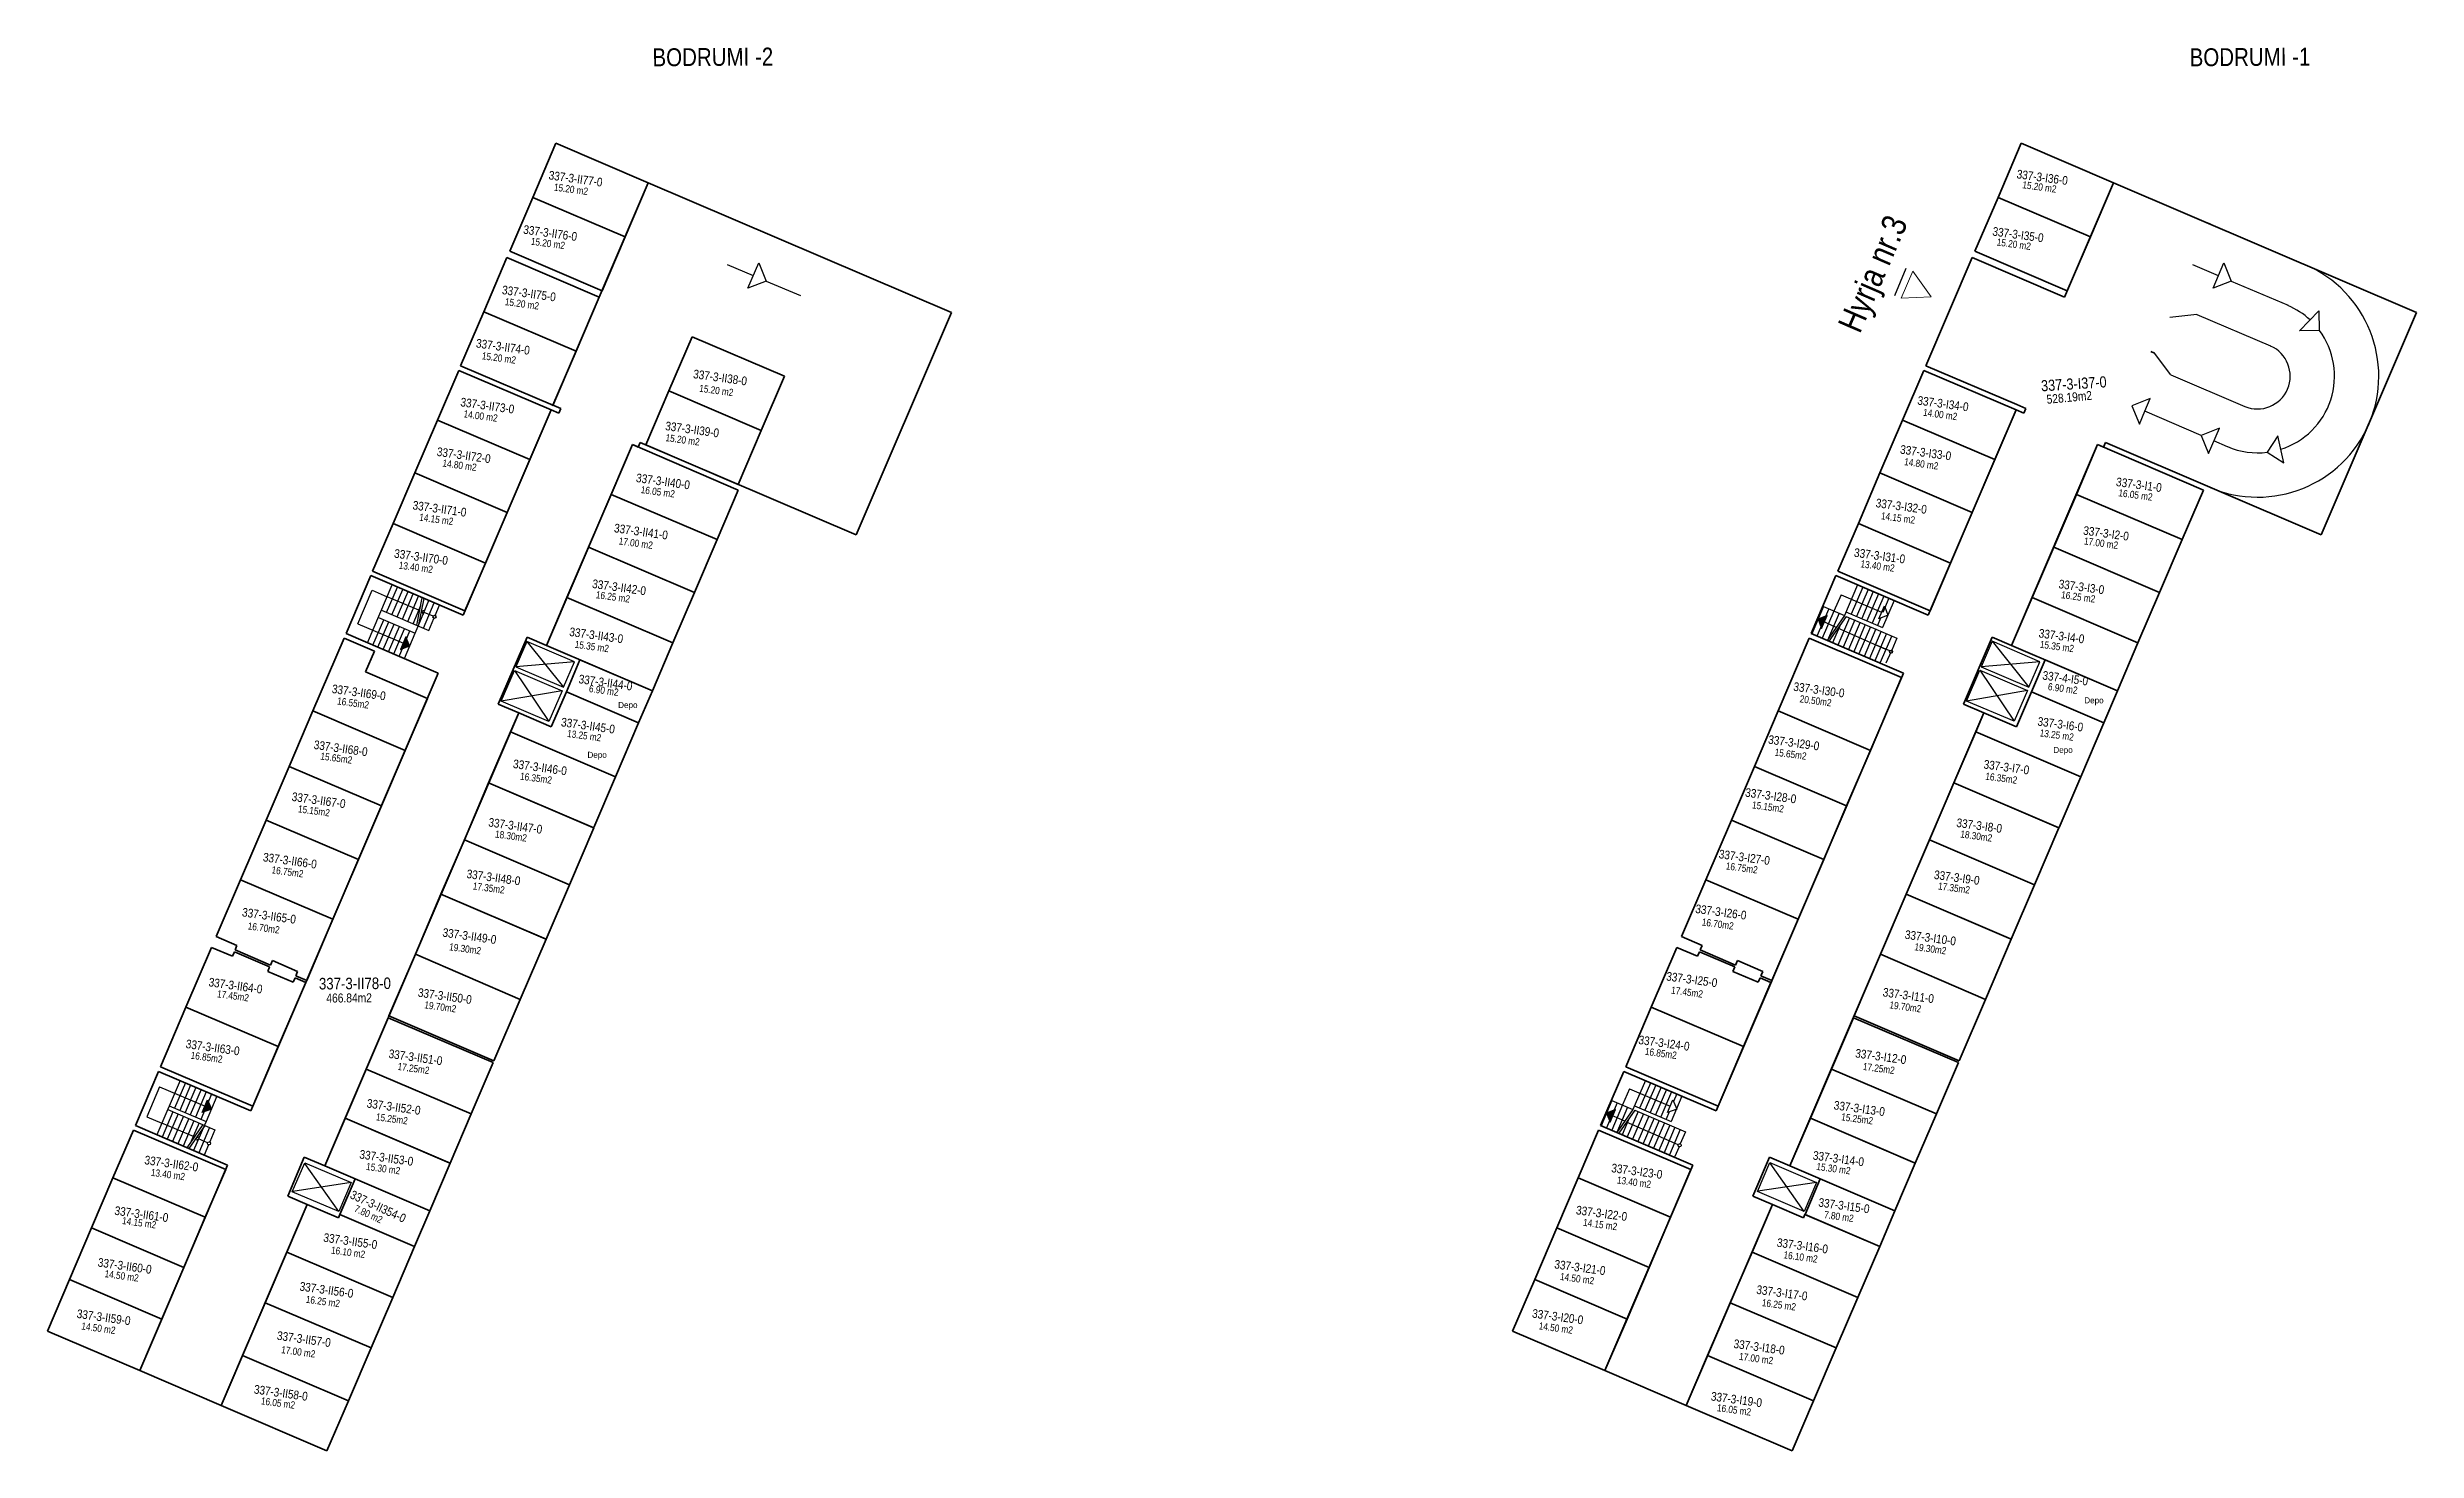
# Model space of a CAD drawing. Header units: feet. Extents: x 7511556 to 15025454, y 4692891 to 9386290.
# Drawn here: x 7512055.5 to 7512175.8, y 4692932.8 to 4693004.1 of the extents above; entities that cross this region are included whole.
import ezdxf
from ezdxf.enums import TextEntityAlignment as Align

# ---------------------------------------------------------------- set-up
doc = ezdxf.new("R2010")
doc.units = ezdxf.units.FT
doc.header["$MEASUREMENT"] = 0
doc.linetypes.add('DASHDOT2', pattern=[0.5, 0.25, -0.125, 0, -0.125])
for name, color, linetype, lineweight in [('07 Kati 5', 7, 'Continuous', 50), ('Dimensionimi i jashtem', 7, 'Continuous', 5), ('Dyert', 133, 'Continuous', 5), ('Muret Panel BA', 251, 'Continuous', 35)]:
    doc.layers.add(name, color=color, linetype=linetype, lineweight=lineweight)
doc.styles.add('Dimensionet CM', font='swissc.ttf', dxfattribs={"height": 15})

msp = doc.modelspace()

# ---------------------------------------------------------------- texts
at = {"color": 1, "char_height": 0.308, "width": 2.716, "attachment_point": 1}
for insert in [(7512084.46, 4692970.83), (7512158.92, 4692971.07), (7512082.9, 4692968.3), (7512157.35, 4692968.55)]:
    msp.add_mtext('Depo', dxfattribs=dict(at, insert=insert))
at = {"layer": 'Dimensionimi i jashtem', "style": 'Dimensionet CM'}
for s, height, rotation, p in [('337-3-II77-0', 0.44, 352.0353, (7512082.3, 4692997.42)), ('337-3-I36-0', 0.44, 352.2857, (7512156.79, 4692997.49)), ('337-3-II76-0', 0.44, 352.0353, (7512081.01, 4692994.66)), ('337-3-I35-0', 0.44, 352.2857, (7512155.56, 4692994.58)), ('337-3-II75-0', 0.44, 352.0353, (7512079.93, 4692991.59)), ('337-3-II74-0', 0.44, 352.0353, (7512078.61, 4692988.88)), ('337-3-II38-0', 0.44, 352.0353, (7512089.64, 4692987.32)), ('337-3-I37-0', 0.5629, 3.6444, (7512158.39, 4692987)), ('337-3-II73-0', 0.44, 352.0353, (7512077.82, 4692985.89)), ('337-3-I34-0', 0.44, 352.2857, (7512151.75, 4692985.99)), ('337-3-II39-0', 0.44, 352.0353, (7512088.22, 4692984.68)), ('337-3-II72-0', 0.44, 352.0353, (7512076.62, 4692983.37)), ('337-3-I33-0', 0.44, 352.2857, (7512150.87, 4692983.5)), ('337-3-II40-0', 0.44, 352.0353, (7512086.74, 4692982.04)), ('337-3-I1-0', 0.44, 352.2857, (7512161.7, 4692981.87)), ('337-3-II71-0', 0.44, 352.0353, (7512075.39, 4692980.65)), ('337-3-I32-0', 0.44, 352.2857, (7512149.63, 4692980.78)), ('337-3-II41-0', 0.44, 352.0353, (7512085.62, 4692979.49)), ('337-3-I2-0', 0.44, 352.2857, (7512160.03, 4692979.4)), ('337-3-II70-0', 0.44, 352.0353, (7512074.45, 4692978.2)), ('337-3-I31-0', 0.44, 352.2857, (7512148.53, 4692978.26)), ('337-3-II42-0', 0.44, 352.0353, (7512084.51, 4692976.66)), ('337-3-I3-0', 0.44, 352.2857, (7512158.78, 4692976.68)), ('337-3-II43-0', 0.44, 352.0353, (7512083.35, 4692974.22)), ('337-3-I4-0', 0.44, 352.2857, (7512157.77, 4692974.18)), ('337-3-II69-0', 0.44, 352.0353, (7512071.29, 4692971.32)), ('337-3-II44-0', 0.44, 352.0353, (7512083.82, 4692971.82)), ('337-3-I30-0', 0.44, 352.2857, (7512145.45, 4692971.45)), ('337-4-I5-0', 0.44, 352.2857, (7512157.96, 4692972.04)), ('337-3-II45-0', 0.44, 352.0353, (7512082.93, 4692969.63)), ('337-3-I6-0', 0.44, 352.2857, (7512157.71, 4692969.7)), ('337-3-II68-0', 0.44, 352.0353, (7512070.37, 4692968.48)), ('337-3-I29-0', 0.44, 352.2857, (7512144.17, 4692968.76)), ('337-3-II46-0', 0.44, 352.0353, (7512080.49, 4692967.51)), ('337-3-I7-0', 0.44, 352.2857, (7512154.97, 4692967.52)), ('337-3-II67-0', 0.44, 352.0353, (7512069.25, 4692965.84)), ('337-3-I28-0', 0.44, 352.2857, (7512143, 4692966.07)), ('337-3-II47-0', 0.44, 352.0353, (7512079.24, 4692964.54)), ('337-3-I8-0', 0.44, 352.2857, (7512153.59, 4692964.55)), ('337-3-II66-0', 0.44, 352.0353, (7512067.79, 4692962.77)), ('337-3-I27-0', 0.44, 352.2857, (7512141.66, 4692962.94)), ('337-3-II48-0', 0.44, 352.0353, (7512078.13, 4692961.92)), ('337-3-I9-0', 0.44, 352.2857, (7512152.45, 4692961.91)), ('337-3-II65-0', 0.44, 352.0353, (7512066.73, 4692959.97)), ('337-3-I26-0', 0.44, 352.2857, (7512140.47, 4692960.16)), ('337-3-II49-0', 0.44, 352.0353, (7512076.91, 4692958.94)), ('337-3-I10-0', 0.44, 352.2857, (7512151.11, 4692958.85)), ('337-3-II64-0', 0.44, 352.0353, (7512065.03, 4692956.42)), ('337-3-II50-0', 0.44, 352.0353, (7512075.66, 4692955.89)), ('337-3-I25-0', 0.44, 352.2857, (7512138.99, 4692956.73)), ('337-3-I11-0', 0.44, 352.2857, (7512149.99, 4692955.92)), ('337-3-II63-0', 0.44, 352.0353, (7512063.87, 4692953.28)), ('337-3-I24-0', 0.44, 352.2857, (7512137.58, 4692953.5)), ('337-3-II51-0', 0.44, 352.0353, (7512074.17, 4692952.78)), ('337-3-I12-0', 0.44, 352.2857, (7512148.59, 4692952.82)), ('337-3-II52-0', 0.44, 352.0353, (7512073.06, 4692950.26)), ('337-3-I13-0', 0.44, 352.2857, (7512147.5, 4692950.18)), ('337-3-II62-0', 0.44, 352.0353, (7512061.77, 4692947.38)), ('337-3-II53-0', 0.44, 352.0353, (7512072.69, 4692947.67)), ('337-3-I14-0', 0.44, 352.2857, (7512146.44, 4692947.63)), ('337-3-I23-0', 0.44, 352.2857, (7512136.2, 4692946.99)), ('337-3-II61-0', 0.44, 352.0353, (7512060.25, 4692944.81)), ('337-3-II354-0', 0.44, 335.0164, (7512072.27, 4692945.2)), ('337-3-I22-0', 0.44, 352.2857, (7512134.41, 4692944.85)), ('337-3-I15-0', 0.44, 352.2857, (7512146.72, 4692945.24)), ('337-3-II55-0', 0.44, 352.0353, (7512070.86, 4692943.44)), ('337-3-I16-0', 0.44, 352.2857, (7512144.61, 4692943.2)), ('337-3-II60-0', 0.44, 352.0353, (7512059.4, 4692942.18)), ('337-3-I21-0', 0.44, 352.2857, (7512133.31, 4692942.1)), ('337-3-II56-0', 0.44, 352.0353, (7512069.65, 4692940.96)), ('337-3-I17-0', 0.44, 352.2857, (7512143.57, 4692940.81)), ('337-3-II59-0', 0.44, 352.0353, (7512058.33, 4692939.57)), ('337-3-I20-0', 0.44, 352.2857, (7512132.18, 4692939.6)), ('337-3-II57-0', 0.44, 352.0353, (7512068.5, 4692938.46)), ('337-3-I18-0', 0.44, 352.2857, (7512142.41, 4692938.06)), ('337-3-II58-0', 0.44, 352.0353, (7512067.33, 4692935.73)), ('337-3-I19-0', 0.44, 352.2857, (7512141.26, 4692935.39))]:
    msp.add_text(s, height=height, rotation=rotation, dxfattribs=at).set_placement(p, align=Align.MIDDLE_CENTER)
for s, rotation, p in [('15.20 m2', 352.2857, (7512081.18, 4692996.82)), ('15.20 m2', 352.2857, (7512155.76, 4692996.94)), ('15.20 m2', 352.2857, (7512080.01, 4692994.07)), ('15.20 m2', 352.2857, (7512154.46, 4692994.03)), ('15.20 m2', 352.2857, (7512078.69, 4692991)), ('15.20 m2', 352.2857, (7512077.52, 4692988.25)), ('15.20 m2', 352.2857, (7512088.56, 4692986.6)), ('14.00 m2', 352.2857, (7512076.59, 4692985.3)), ('14.00 m2', 352.2857, (7512150.72, 4692985.38)), ('15.20 m2', 352.2857, (7512086.85, 4692984.09)), ('14.80 m2', 352.2857, (7512075.52, 4692982.8)), ('14.80 m2', 352.2857, (7512149.76, 4692982.87)), ('16.05 m2', 352.2857, (7512085.59, 4692981.45)), ('16.05 m2', 352.2857, (7512160.64, 4692981.29)), ('14.15 m2', 352.2857, (7512074.34, 4692980.05)), ('14.15 m2', 352.2857, (7512148.58, 4692980.12)), ('17.00 m2', 352.2857, (7512084.47, 4692978.84)), ('17.00 m2', 352.2857, (7512158.89, 4692978.84)), ('13.40 m2', 352.2857, (7512073.3, 4692977.61)), ('13.40 m2', 352.2857, (7512147.54, 4692977.68)), ('16.25 m2', 352.2857, (7512083.31, 4692976.11)), ('16.25 m2', 352.2857, (7512157.73, 4692976.11)), ('15.35 m2', 352.2857, (7512082.24, 4692973.59)), ('15.35 m2', 352.2857, (7512156.65, 4692973.59)), ('6.90 m2', 352.2857, (7512082.96, 4692971.34)), ('6.90 m2', 352.2857, (7512157.06, 4692971.44)), ('16.55m2', 352.2857, (7512070.17, 4692970.71)), ('20.50m2', 352.2857, (7512144.45, 4692970.82)), ('13.25 m2', 352.2857, (7512081.85, 4692969.06)), ('13.25 m2', 352.2857, (7512156.64, 4692969.09)), ('15.65m2', 352.2857, (7512069.32, 4692967.91)), ('15.65m2', 352.2857, (7512143.18, 4692968.11)), ('16.35m2', 352.2857, (7512079.46, 4692966.89)), ('16.35m2', 352.2857, (7512153.88, 4692966.89)), ('15.15m2', 352.2857, (7512068.18, 4692965.23)), ('15.15m2', 352.2857, (7512142.03, 4692965.43)), ('18.30m2', 352.2857, (7512078.19, 4692963.95)), ('18.30m2', 352.2857, (7512152.61, 4692963.95)), ('16.75m2', 352.2857, (7512066.84, 4692962.13)), ('16.75m2', 352.2857, (7512140.7, 4692962.33)), ('17.35m2', 352.2857, (7512077.06, 4692961.31)), ('17.35m2', 352.2857, (7512151.48, 4692961.31)), ('16.70m2', 352.2857, (7512065.63, 4692959.28)), ('16.70m2', 352.2857, (7512139.48, 4692959.48)), ('19.30m2', 352.2857, (7512075.86, 4692958.22)), ('19.30m2', 352.2857, (7512150.28, 4692958.22)), ('17.45m2', 352.2857, (7512064.07, 4692955.83)), ('17.45m2', 352.2857, (7512137.92, 4692956.02)), ('19.70m2', 352.2857, (7512074.6, 4692955.27)), ('19.70m2', 352.2857, (7512149.01, 4692955.27)), ('16.85m2', 352.2857, (7512062.73, 4692952.71)), ('17.25m2', 352.2857, (7512073.24, 4692952.14)), ('16.85m2', 352.2857, (7512136.59, 4692952.91)), ('17.25m2', 352.2857, (7512147.66, 4692952.14)), ('15.25m2', 352.2857, (7512072.14, 4692949.58)), ('15.25m2', 352.2857, (7512146.56, 4692949.58)), ('13.40 m2', 352.2857, (7512060.71, 4692946.76)), ('15.30 m2', 352.2857, (7512071.64, 4692947.06)), ('13.40 m2', 352.2857, (7512135.17, 4692946.37)), ('15.30 m2', 352.2857, (7512145.3, 4692947.06)), ('7.80 m2', 335.2669, (7512071.02, 4692944.96)), ('14.15 m2', 352.2857, (7512059.25, 4692944.31)), ('14.15 m2', 352.2857, (7512133.45, 4692944.22)), ('7.80 m2', 352.2857, (7512145.69, 4692944.61)), ('16.10 m2', 352.2857, (7512069.86, 4692942.81)), ('16.10 m2', 352.2857, (7512143.63, 4692942.57)), ('14.50 m2', 352.2857, (7512058.36, 4692941.61)), ('14.50 m2', 352.2857, (7512132.28, 4692941.47)), ('16.25 m2', 352.2857, (7512068.58, 4692940.31)), ('16.25 m2', 352.2857, (7512142.53, 4692940.14)), ('14.50 m2', 352.2857, (7512057.18, 4692938.95)), ('14.50 m2', 352.2857, (7512131.2, 4692938.96)), ('17.00 m2', 352.2857, (7512067.33, 4692937.75)), ('17.00 m2', 352.2857, (7512141.37, 4692937.41)), ('16.05 m2', 352.2857, (7512066.3, 4692935.15)), ('16.05 m2', 352.2857, (7512140.25, 4692934.8))]:
    msp.add_text(s, height=0.364, rotation=rotation, dxfattribs=at).set_placement(p)
at = {"layer": 'Dyert', "color": 0, "style": 'Dimensionet CM'}
for s, height, rotation, p in [('Hyrja nr.3', 1.249, 66.623, (7512147.52, 4692989.5)), ('528.19m2', 0.454, 5.2398, (7512157.03, 4692985.98)), ('466.84m2', 0.454, 0.3813, (7512069.64, 4692955.56))]:
    msp.add_text(s, height=height, rotation=rotation, dxfattribs=at).set_placement(p)
msp.add_text('337-3-II78-0', height=0.5857, rotation=0.3813, dxfattribs=at).set_placement((7512071.09, 4692956.53), align=Align.MIDDLE_CENTER)
at = {"layer": 'Dyert', "color": 0, "lineweight": 20, "char_height": 0.909, "width": 19.8026, "attachment_point": 3, "rotation": 0.3813, "style": 'Dimensionet CM'}
for s, insert in [('BODRUMI -2', (7512092.33, 4693004.08)), ('BODRUMI -1', (7512170.4, 4693004.08))]:
    msp.add_mtext(s, dxfattribs=dict(at, insert=insert))

# ---------------------------------------------------------------- hatches: boundary and pattern name
at = {"layer": '07 Kati 5', "transparency": 33554687}
h = msp.add_hatch(color=256, dxfattribs=at)
h.dxf.hatch_style = 1
h.paths.add_polyline_path([(7512145.4, 4692975.04), (7512145.58, 4692974.57), (7512145.86, 4692975.22)])
h = msp.add_hatch(color=256, dxfattribs=at)
h.dxf.hatch_style = 1
h.paths.add_polyline_path([(7512073.87, 4692973.68), (7512073.68, 4692974.15), (7512073.41, 4692973.5)])
h = msp.add_hatch(color=256, dxfattribs=at)
h.dxf.hatch_style = 1
h.paths.add_polyline_path([(7512063.8, 4692950.15), (7512063.34, 4692949.97), (7512063.61, 4692950.62)])
h = msp.add_hatch(color=256, dxfattribs=at)
h.dxf.hatch_style = 1
h.paths.add_polyline_path([(7512134.66, 4692949.94), (7512134.84, 4692949.48), (7512135.12, 4692950.13)])

# ---------------------------------------------------------------- linework, layer by layer
at = {"color": 0, "lineweight": 35}
for p, q in [((7512080.12, 4692996.47), (7512081.3, 4692999.22)), ((7512080.12, 4692996.47), (7512081.3, 4692999.22)), ((7512081.3, 4692999.22), (7512085.99, 4692997.21)), ((7512081.3, 4692999.22), (7512085.99, 4692997.21)), ((7512154.54, 4692996.47), (7512155.71, 4692999.22)), ((7512155.71, 4692999.22), (7512160.4, 4692997.21)), ((7512083.5, 4692991.4), (7512085.99, 4692997.21)), ((7512085.99, 4692997.21), (7512084.81, 4692994.47)), ((7512085.99, 4692997.21), (7512084.81, 4692994.47)), ((7512085.99, 4692997.21), (7512101.39, 4692990.62)), ((7512085.99, 4692997.21), (7512085.99, 4692997.21)), ((7512157.91, 4692991.4), (7512160.4, 4692997.21)), ((7512160.4, 4692997.21), (7512159.23, 4692994.47)), ((7512160.4, 4692997.21), (7512175.8, 4692990.62)), ((7512160.4, 4692997.21), (7512160.4, 4692997.21)), ((7512080.12, 4692996.47), (7512078.95, 4692993.73)), ((7512080.12, 4692996.47), (7512078.95, 4692993.73)), ((7512084.81, 4692994.47), (7512080.12, 4692996.47)), ((7512084.81, 4692994.47), (7512080.12, 4692996.47)), ((7512084.81, 4692994.47), (7512080.12, 4692996.47)), ((7512084.81, 4692994.47), (7512080.12, 4692996.47)), ((7512154.54, 4692996.47), (7512153.36, 4692993.73)), ((7512159.23, 4692994.47), (7512154.54, 4692996.47)), ((7512159.23, 4692994.47), (7512154.54, 4692996.47)), ((7512083.64, 4692991.72), (7512084.81, 4692994.47)), ((7512083.64, 4692991.72), (7512084.81, 4692994.47)), ((7512158.05, 4692991.72), (7512159.23, 4692994.47)), ((7512077.63, 4692990.66), (7512078.81, 4692993.41)), ((7512078.81, 4692993.41), (7512083.5, 4692991.4)), ((7512078.95, 4692993.73), (7512083.64, 4692991.72)), ((7512078.95, 4692993.73), (7512083.64, 4692991.72)), ((7512150.87, 4692987.91), (7512153.22, 4692993.41)), ((7512153.22, 4692993.41), (7512157.91, 4692991.4)), ((7512153.36, 4692993.73), (7512158.05, 4692991.72)), ((7512081.14, 4692985.9), (7512083.5, 4692991.4)), ((7512083.5, 4692991.4), (7512082.32, 4692988.65)), ((7512083.5, 4692991.4), (7512083.5, 4692991.4)), ((7512077.63, 4692990.66), (7512076.46, 4692987.91)), ((7512082.32, 4692988.65), (7512077.63, 4692990.66)), ((7512082.32, 4692988.65), (7512077.63, 4692990.66)), ((7512101.39, 4692990.62), (7512096.55, 4692979.32)), ((7512175.8, 4692990.62), (7512170.96, 4692979.32)), ((7512081.15, 4692985.91), (7512082.32, 4692988.65)), ((7512088.21, 4692989.38), (7512087.03, 4692986.64)), ((7512092.9, 4692987.38), (7512088.21, 4692989.38)), ((7512075.28, 4692985.15), (7512076.36, 4692987.68)), ((7512076.36, 4692987.68), (7512081.05, 4692985.68)), ((7512076.46, 4692987.91), (7512081.15, 4692985.91)), ((7512091.72, 4692984.63), (7512092.9, 4692987.38)), ((7512149.69, 4692985.15), (7512150.78, 4692987.68)), ((7512150.78, 4692987.68), (7512155.46, 4692985.68)), ((7512155.49, 4692985.94), (7512150.87, 4692987.91)), ((7512085.86, 4692983.89), (7512087.03, 4692986.64)), ((7512087.03, 4692986.64), (7512091.72, 4692984.63)), ((7512087.03, 4692986.64), (7512091.72, 4692984.63)), ((7512075.28, 4692985.15), (7512074.13, 4692982.47)), ((7512079.97, 4692983.15), (7512075.28, 4692985.15)), ((7512079.97, 4692983.15), (7512075.28, 4692985.15)), ((7512076.58, 4692975.24), (7512081.05, 4692985.68)), ((7512081.05, 4692985.68), (7512079.97, 4692983.15)), ((7512081.05, 4692985.68), (7512081.44, 4692985.51)), ((7512081.54, 4692985.74), (7512081.08, 4692985.94)), ((7512081.08, 4692985.94), (7512081.14, 4692985.9)), ((7512081.44, 4692985.51), (7512081.54, 4692985.74)), ((7512149.69, 4692985.15), (7512148.54, 4692982.47)), ((7512154.38, 4692983.15), (7512149.69, 4692985.15)), ((7512154.38, 4692983.15), (7512149.69, 4692985.15)), ((7512151, 4692975.24), (7512155.46, 4692985.68)), ((7512155.46, 4692985.68), (7512154.38, 4692983.15)), ((7512155.46, 4692985.68), (7512155.85, 4692985.51)), ((7512155.95, 4692985.74), (7512155.49, 4692985.94)), ((7512155.85, 4692985.51), (7512155.95, 4692985.74)), ((7512085.19, 4692983.91), (7512080.82, 4692973.7)), ((7512084.1, 4692981.38), (7512085.19, 4692983.91)), ((7512085.48, 4692983.78), (7512085.19, 4692983.91)), ((7512085.19, 4692983.91), (7512090.56, 4692981.6)), ((7512085.58, 4692984.01), (7512085.48, 4692983.78)), ((7512096.55, 4692979.32), (7512085.58, 4692984.01)), ((7512090.55, 4692981.88), (7512085.86, 4692983.89)), ((7512091.72, 4692984.63), (7512090.55, 4692981.88)), ((7512159.6, 4692983.91), (7512155.23, 4692973.7)), ((7512158.52, 4692981.38), (7512159.6, 4692983.91)), ((7512159.9, 4692983.78), (7512159.6, 4692983.91)), ((7512159.6, 4692983.91), (7512164.98, 4692981.6)), ((7512160, 4692984.01), (7512159.9, 4692983.78)), ((7512170.96, 4692979.32), (7512160, 4692984.01)), ((7512073.03, 4692979.9), (7512074.13, 4692982.47)), ((7512074.13, 4692982.47), (7512078.82, 4692980.46)), ((7512074.13, 4692982.47), (7512078.82, 4692980.46)), ((7512078.82, 4692980.46), (7512079.97, 4692983.15)), ((7512147.45, 4692979.9), (7512148.54, 4692982.47)), ((7512148.54, 4692982.47), (7512153.23, 4692980.46)), ((7512148.54, 4692982.47), (7512153.23, 4692980.46)), ((7512153.23, 4692980.46), (7512154.38, 4692983.15)), ((7512084.1, 4692981.38), (7512082.95, 4692978.69)), ((7512089.48, 4692979.08), (7512084.1, 4692981.38)), ((7512089.48, 4692979.08), (7512084.1, 4692981.38)), ((7512090.56, 4692981.6), (7512089.48, 4692979.08)), ((7512158.52, 4692981.38), (7512157.37, 4692978.69)), ((7512163.9, 4692979.08), (7512158.52, 4692981.38)), ((7512163.9, 4692979.08), (7512158.52, 4692981.38)), ((7512164.98, 4692981.6), (7512163.9, 4692979.08)), ((7512078.82, 4692980.46), (7512077.72, 4692977.89)), ((7512153.23, 4692980.46), (7512152.13, 4692977.89)), ((7512073.03, 4692979.9), (7512071.99, 4692977.48)), ((7512077.72, 4692977.89), (7512073.03, 4692979.9)), ((7512077.72, 4692977.89), (7512073.03, 4692979.9)), ((7512088.33, 4692976.39), (7512089.48, 4692979.08)), ((7512147.45, 4692979.9), (7512146.41, 4692977.48)), ((7512152.13, 4692977.89), (7512147.45, 4692979.9)), ((7512152.13, 4692977.89), (7512147.45, 4692979.9)), ((7512162.75, 4692976.39), (7512163.9, 4692979.08)), ((7512076.68, 4692975.47), (7512077.72, 4692977.89)), ((7512082.95, 4692978.69), (7512081.86, 4692976.14)), ((7512088.33, 4692976.39), (7512082.95, 4692978.69)), ((7512082.95, 4692978.69), (7512088.33, 4692976.39)), ((7512151.1, 4692975.47), (7512152.13, 4692977.89)), ((7512157.37, 4692978.69), (7512156.28, 4692976.14)), ((7512162.75, 4692976.39), (7512157.37, 4692978.69)), ((7512157.37, 4692978.69), (7512162.75, 4692976.39)), ((7512070.64, 4692974.31), (7512071.89, 4692977.25)), ((7512071.89, 4692977.25), (7512076.58, 4692975.24)), ((7512071.99, 4692977.48), (7512076.68, 4692975.47)), ((7512087.24, 4692973.84), (7512088.33, 4692976.39)), ((7512145.05, 4692974.31), (7512146.31, 4692977.25)), ((7512146.31, 4692977.25), (7512151, 4692975.24)), ((7512146.41, 4692977.48), (7512151.1, 4692975.47)), ((7512161.65, 4692973.84), (7512162.75, 4692976.39)), ((7512081.86, 4692976.14), (7512080.82, 4692973.7)), ((7512087.24, 4692973.84), (7512081.86, 4692976.14)), ((7512081.86, 4692976.14), (7512087.24, 4692973.84)), ((7512156.28, 4692976.14), (7512155.23, 4692973.7)), ((7512161.65, 4692973.84), (7512156.28, 4692976.14)), ((7512156.28, 4692976.14), (7512161.65, 4692973.84)), ((7512068.96, 4692970.38), (7512070.54, 4692974.08)), ((7512070.54, 4692974.08), (7512072.08, 4692973.42)), ((7512075.32, 4692972.3), (7512070.64, 4692974.31)), ((7512079.83, 4692974.12), (7512078.37, 4692970.72)), ((7512080.82, 4692973.7), (7512079.83, 4692974.12)), ((7512143.37, 4692970.38), (7512144.95, 4692974.08)), ((7512144.95, 4692974.08), (7512146.49, 4692973.42)), ((7512149.74, 4692972.3), (7512145.05, 4692974.31)), ((7512154.25, 4692974.12), (7512152.79, 4692970.72)), ((7512155.23, 4692973.7), (7512154.25, 4692974.12)), ((7512072.08, 4692973.42), (7512071.63, 4692972.36)), ((7512080.82, 4692973.7), (7512086.2, 4692971.4)), ((7512082.52, 4692972.97), (7512081.83, 4692971.35)), ((7512086.2, 4692971.4), (7512082.52, 4692972.97)), ((7512086.2, 4692971.4), (7512087.24, 4692973.84)), ((7512146.49, 4692973.42), (7512146.5, 4692973.42)), ((7512146.5, 4692973.42), (7512149.64, 4692972.07)), ((7512155.23, 4692973.7), (7512160.61, 4692971.4)), ((7512156.93, 4692972.97), (7512156.24, 4692971.35)), ((7512160.61, 4692971.4), (7512156.93, 4692972.97)), ((7512160.61, 4692971.4), (7512161.65, 4692973.84)), ((7512065.81, 4692950.06), (7512075.32, 4692972.3)), ((7512071.63, 4692972.36), (7512074.77, 4692971.01)), ((7512140.22, 4692950.06), (7512149.74, 4692972.3)), ((7512149.64, 4692972.07), (7512148.06, 4692968.37)), ((7512068.96, 4692970.38), (7512067.75, 4692967.56)), ((7512073.64, 4692968.37), (7512068.96, 4692970.38)), ((7512073.64, 4692968.37), (7512068.96, 4692970.38)), ((7512074.77, 4692971.01), (7512073.64, 4692968.37)), ((7512078.37, 4692970.72), (7512079.41, 4692970.28)), ((7512081.83, 4692971.35), (7512081.06, 4692969.57)), ((7512085.5, 4692969.78), (7512081.83, 4692971.35)), ((7512081.83, 4692971.35), (7512085.5, 4692969.78)), ((7512085.5, 4692969.78), (7512086.2, 4692971.4)), ((7512143.37, 4692970.38), (7512142.17, 4692967.56)), ((7512148.06, 4692968.37), (7512143.37, 4692970.38)), ((7512148.06, 4692968.37), (7512143.37, 4692970.38)), ((7512152.79, 4692970.72), (7512153.82, 4692970.28)), ((7512156.24, 4692971.35), (7512155.48, 4692969.57)), ((7512159.92, 4692969.78), (7512156.24, 4692971.35)), ((7512156.24, 4692971.35), (7512159.92, 4692969.78)), ((7512159.92, 4692969.78), (7512160.61, 4692971.4)), ((7512079.41, 4692970.28), (7512069.56, 4692947.26)), ((7512079, 4692969.31), (7512077.88, 4692966.72)), ((7512079.41, 4692970.28), (7512079, 4692969.31)), ((7512084.33, 4692967.03), (7512079, 4692969.31)), ((7512079, 4692969.31), (7512084.33, 4692967.03)), ((7512081.06, 4692969.57), (7512079.41, 4692970.28)), ((7512084.33, 4692967.03), (7512085.5, 4692969.78)), ((7512153.82, 4692970.28), (7512143.97, 4692947.26)), ((7512153.41, 4692969.31), (7512152.3, 4692966.72)), ((7512153.82, 4692970.28), (7512153.41, 4692969.31)), ((7512158.74, 4692967.03), (7512153.41, 4692969.31)), ((7512153.41, 4692969.31), (7512158.74, 4692967.03)), ((7512155.48, 4692969.57), (7512153.82, 4692970.28)), ((7512158.74, 4692967.03), (7512159.92, 4692969.78)), ((7512072.44, 4692965.56), (7512073.64, 4692968.37)), ((7512146.85, 4692965.56), (7512148.06, 4692968.37)), ((7512066.58, 4692964.83), (7512067.75, 4692967.56)), ((7512067.75, 4692967.56), (7512072.44, 4692965.56)), ((7512067.75, 4692967.56), (7512072.44, 4692965.56)), ((7512083.23, 4692964.46), (7512084.33, 4692967.03)), ((7512141, 4692964.83), (7512142.17, 4692967.56)), ((7512142.17, 4692967.56), (7512146.85, 4692965.56)), ((7512142.17, 4692967.56), (7512146.85, 4692965.56)), ((7512157.64, 4692964.46), (7512158.74, 4692967.03)), ((7512072.44, 4692965.56), (7512071.27, 4692962.83)), ((7512076.65, 4692963.82), (7512077.88, 4692966.72)), ((7512077.88, 4692966.72), (7512083.22, 4692964.44)), ((7512077.88, 4692966.72), (7512083.17, 4692964.46)), ((7512146.85, 4692965.56), (7512145.69, 4692962.83)), ((7512151.06, 4692963.82), (7512152.3, 4692966.72)), ((7512152.3, 4692966.72), (7512157.63, 4692964.44)), ((7512152.3, 4692966.72), (7512157.59, 4692964.46)), ((7512065.28, 4692961.8), (7512066.58, 4692964.83)), ((7512071.27, 4692962.83), (7512066.58, 4692964.83)), ((7512066.58, 4692964.83), (7512071.27, 4692962.83)), ((7512083.22, 4692964.44), (7512081.98, 4692961.54)), ((7512083.17, 4692964.46), (7512083.23, 4692964.46)), ((7512139.7, 4692961.8), (7512141, 4692964.83)), ((7512145.69, 4692962.83), (7512141, 4692964.83)), ((7512141, 4692964.83), (7512145.69, 4692962.83)), ((7512157.63, 4692964.44), (7512156.39, 4692961.54)), ((7512157.59, 4692964.46), (7512157.64, 4692964.46)), ((7512076.65, 4692963.82), (7512075.46, 4692961.06)), ((7512081.98, 4692961.54), (7512076.65, 4692963.82)), ((7512081.98, 4692961.54), (7512076.65, 4692963.82)), ((7512151.06, 4692963.82), (7512149.88, 4692961.06)), ((7512156.39, 4692961.54), (7512151.06, 4692963.82)), ((7512156.39, 4692961.54), (7512151.06, 4692963.82)), ((7512071.27, 4692962.83), (7512069.97, 4692959.8)), ((7512145.69, 4692962.83), (7512144.39, 4692959.8)), ((7512065.28, 4692961.8), (7512064.05, 4692958.91)), ((7512069.97, 4692959.8), (7512065.28, 4692961.8)), ((7512069.97, 4692959.8), (7512065.28, 4692961.8)), ((7512075.46, 4692961.06), (7512074.16, 4692958.01)), ((7512080.8, 4692958.78), (7512075.46, 4692961.06)), ((7512075.46, 4692961.06), (7512080.75, 4692958.8)), ((7512080.8, 4692958.78), (7512081.98, 4692961.54)), ((7512139.7, 4692961.8), (7512138.46, 4692958.91)), ((7512144.39, 4692959.8), (7512139.7, 4692961.8)), ((7512144.39, 4692959.8), (7512139.7, 4692961.8)), ((7512149.88, 4692961.06), (7512148.57, 4692958.01)), ((7512155.21, 4692958.78), (7512149.88, 4692961.06)), ((7512149.88, 4692961.06), (7512155.17, 4692958.8)), ((7512155.21, 4692958.78), (7512156.39, 4692961.54)), ((7512068.64, 4692956.68), (7512069.97, 4692959.8)), ((7512143.05, 4692956.68), (7512144.39, 4692959.8)), ((7512062.51, 4692955.33), (7512063.81, 4692958.36)), ((7512063.81, 4692958.36), (7512064.87, 4692957.91)), ((7512064.05, 4692958.91), (7512065.1, 4692958.46)), ((7512065.1, 4692958.46), (7512065.01, 4692958.23)), ((7512079.49, 4692955.72), (7512080.8, 4692958.78)), ((7512080.75, 4692958.8), (7512080.8, 4692958.78)), ((7512136.93, 4692955.33), (7512138.23, 4692958.36)), ((7512138.23, 4692958.36), (7512139.28, 4692957.91)), ((7512138.46, 4692958.91), (7512139.52, 4692958.46)), ((7512139.52, 4692958.46), (7512139.42, 4692958.23)), ((7512153.9, 4692955.72), (7512155.21, 4692958.78)), ((7512155.17, 4692958.8), (7512155.21, 4692958.78)), ((7512064.87, 4692957.91), (7512064.97, 4692958.14)), ((7512064.97, 4692958.14), (7512066.76, 4692957.37)), ((7512065.01, 4692958.23), (7512066.8, 4692957.46)), ((7512066.76, 4692957.37), (7512066.66, 4692957.14)), ((7512066.66, 4692957.14), (7512067.95, 4692956.59)), ((7512066.8, 4692957.46), (7512066.9, 4692957.69)), ((7512066.9, 4692957.69), (7512068.18, 4692957.14)), ((7512068.18, 4692957.14), (7512068.09, 4692956.91)), ((7512074.16, 4692958.01), (7512072.82, 4692954.88)), ((7512079.49, 4692955.72), (7512074.16, 4692958.01)), ((7512074.16, 4692958.01), (7512074.16, 4692958.01)), ((7512074.16, 4692958.01), (7512079.49, 4692955.72)), ((7512139.28, 4692957.91), (7512139.38, 4692958.14)), ((7512139.38, 4692958.14), (7512141.18, 4692957.37)), ((7512139.42, 4692958.23), (7512141.21, 4692957.46)), ((7512141.18, 4692957.37), (7512141.08, 4692957.14)), ((7512141.08, 4692957.14), (7512142.36, 4692956.59)), ((7512141.21, 4692957.46), (7512141.31, 4692957.69)), ((7512141.31, 4692957.69), (7512142.6, 4692957.14)), ((7512142.6, 4692957.14), (7512142.5, 4692956.91)), ((7512148.57, 4692958.01), (7512147.23, 4692954.88)), ((7512153.9, 4692955.72), (7512148.57, 4692958.01)), ((7512148.57, 4692958.01), (7512148.57, 4692958.01)), ((7512148.57, 4692958.01), (7512153.9, 4692955.72)), ((7512068.6, 4692956.58), (7512067.2, 4692953.32)), ((7512067.95, 4692956.59), (7512068.05, 4692956.82)), ((7512068.05, 4692956.82), (7512068.6, 4692956.58)), ((7512068.09, 4692956.91), (7512068.64, 4692956.68)), ((7512143.01, 4692956.58), (7512141.62, 4692953.32)), ((7512142.36, 4692956.59), (7512142.46, 4692956.82)), ((7512142.46, 4692956.82), (7512143.01, 4692956.58)), ((7512142.5, 4692956.91), (7512143.05, 4692956.68)), ((7512062.51, 4692955.33), (7512061.21, 4692952.29)), ((7512067.2, 4692953.32), (7512062.51, 4692955.33)), ((7512067.2, 4692953.32), (7512062.51, 4692955.33)), ((7512071.66, 4692952.18), (7512072.78, 4692954.79)), ((7512072.78, 4692954.79), (7512078.11, 4692952.51)), ((7512072.82, 4692954.88), (7512078.15, 4692952.6)), ((7512078.15, 4692952.6), (7512079.49, 4692955.72)), ((7512136.93, 4692955.33), (7512135.63, 4692952.29)), ((7512141.62, 4692953.32), (7512136.93, 4692955.33)), ((7512141.62, 4692953.32), (7512136.93, 4692955.33)), ((7512146.08, 4692952.18), (7512147.2, 4692954.79)), ((7512147.2, 4692954.79), (7512152.53, 4692952.51)), ((7512147.23, 4692954.88), (7512152.57, 4692952.6)), ((7512152.57, 4692952.6), (7512153.9, 4692955.72)), ((7512065.9, 4692950.29), (7512067.2, 4692953.32)), ((7512078.11, 4692952.51), (7512077, 4692949.9)), ((7512140.32, 4692950.29), (7512141.62, 4692953.32)), ((7512152.53, 4692952.51), (7512151.41, 4692949.9)), ((7512059.94, 4692949.31), (7512061.12, 4692952.06)), ((7512061.12, 4692952.06), (7512065.81, 4692950.06)), ((7512061.21, 4692952.29), (7512065.9, 4692950.29)), ((7512071.66, 4692952.18), (7512070.6, 4692949.69)), ((7512077, 4692949.9), (7512071.66, 4692952.18)), ((7512077, 4692949.9), (7512071.66, 4692952.18)), ((7512134.35, 4692949.31), (7512135.53, 4692952.06)), ((7512135.53, 4692952.06), (7512140.22, 4692950.06)), ((7512135.63, 4692952.29), (7512140.32, 4692950.29)), ((7512146.08, 4692952.18), (7512145.01, 4692949.69)), ((7512151.41, 4692949.9), (7512146.08, 4692952.18)), ((7512151.41, 4692949.9), (7512146.08, 4692952.18)), ((7512059.84, 4692949.08), (7512058.8, 4692946.66)), ((7512064.53, 4692947.07), (7512059.84, 4692949.08)), ((7512064.62, 4692947.3), (7512059.94, 4692949.31)), ((7512070.6, 4692949.69), (7512069.56, 4692947.26)), ((7512075.93, 4692947.4), (7512070.6, 4692949.69)), ((7512070.6, 4692949.69), (7512075.88, 4692947.42)), ((7512075.93, 4692947.4), (7512077, 4692949.9)), ((7512134.25, 4692949.08), (7512133.22, 4692946.66)), ((7512138.94, 4692947.07), (7512134.25, 4692949.08)), ((7512139.04, 4692947.3), (7512134.35, 4692949.31)), ((7512145.01, 4692949.69), (7512143.97, 4692947.26)), ((7512150.34, 4692947.4), (7512145.01, 4692949.69)), ((7512145.01, 4692949.69), (7512150.3, 4692947.42)), ((7512150.34, 4692947.4), (7512151.41, 4692949.9)), ((7512068.52, 4692947.7), (7512067.68, 4692945.72)), ((7512069.56, 4692947.26), (7512068.52, 4692947.7)), ((7512142.94, 4692947.7), (7512142.09, 4692945.72)), ((7512143.97, 4692947.26), (7512142.94, 4692947.7)), ((7512057.71, 4692944.11), (7512058.8, 4692946.66)), ((7512058.8, 4692946.66), (7512063.49, 4692944.66)), ((7512058.8, 4692946.66), (7512063.49, 4692944.66)), ((7512060.16, 4692936.86), (7512064.62, 4692947.3)), ((7512063.49, 4692944.66), (7512064.53, 4692947.07)), ((7512069.56, 4692947.26), (7512071.1, 4692946.6)), ((7512070.32, 4692944.79), (7512071.1, 4692946.6)), ((7512071.1, 4692946.6), (7512074.89, 4692944.97)), ((7512071.1, 4692946.6), (7512074.89, 4692944.97)), ((7512074.89, 4692944.97), (7512075.93, 4692947.4)), ((7512075.88, 4692947.42), (7512075.93, 4692947.4)), ((7512132.13, 4692944.11), (7512133.22, 4692946.66)), ((7512133.22, 4692946.66), (7512137.91, 4692944.66)), ((7512133.22, 4692946.66), (7512137.91, 4692944.66)), ((7512134.57, 4692936.86), (7512139.04, 4692947.3)), ((7512137.91, 4692944.66), (7512138.94, 4692947.07)), ((7512143.97, 4692947.26), (7512145.51, 4692946.6)), ((7512144.74, 4692944.79), (7512145.51, 4692946.6)), ((7512145.51, 4692946.6), (7512149.3, 4692944.97)), ((7512145.51, 4692946.6), (7512149.3, 4692944.97)), ((7512149.3, 4692944.97), (7512150.34, 4692947.4)), ((7512150.3, 4692947.42), (7512150.34, 4692947.4)), ((7512068.66, 4692945.3), (7512064.3, 4692935.09)), ((7512068.66, 4692945.3), (7512067.63, 4692942.88)), ((7512067.68, 4692945.72), (7512068.66, 4692945.3)), ((7512070.25, 4692944.62), (7512068.66, 4692945.3)), ((7512143.08, 4692945.3), (7512138.71, 4692935.09)), ((7512143.08, 4692945.3), (7512142.05, 4692942.88)), ((7512142.09, 4692945.72), (7512143.08, 4692945.3)), ((7512144.66, 4692944.62), (7512143.08, 4692945.3)), ((7512057.71, 4692944.11), (7512056.59, 4692941.49)), ((7512062.4, 4692942.1), (7512057.71, 4692944.11)), ((7512062.4, 4692942.1), (7512057.71, 4692944.11)), ((7512063.49, 4692944.66), (7512062.4, 4692942.1)), ((7512070.32, 4692944.79), (7512070.25, 4692944.62)), ((7512074.11, 4692943.16), (7512070.32, 4692944.79)), ((7512074.11, 4692943.16), (7512070.32, 4692944.79)), ((7512074.89, 4692944.97), (7512074.11, 4692943.16)), ((7512132.13, 4692944.11), (7512131.01, 4692941.49)), ((7512136.82, 4692942.1), (7512132.13, 4692944.11)), ((7512136.82, 4692942.1), (7512132.13, 4692944.11)), ((7512137.91, 4692944.66), (7512136.82, 4692942.1)), ((7512144.73, 4692944.79), (7512144.66, 4692944.62)), ((7512148.53, 4692943.16), (7512144.73, 4692944.79)), ((7512148.53, 4692943.16), (7512144.74, 4692944.79)), ((7512149.3, 4692944.97), (7512148.53, 4692943.16)), ((7512067.63, 4692942.88), (7512066.53, 4692940.31)), ((7512073.01, 4692940.58), (7512067.63, 4692942.88)), ((7512067.63, 4692942.88), (7512073.01, 4692940.58)), ((7512073.01, 4692940.58), (7512074.11, 4692943.16)), ((7512142.05, 4692942.88), (7512140.94, 4692940.31)), ((7512147.42, 4692940.58), (7512142.05, 4692942.88)), ((7512142.05, 4692942.88), (7512147.42, 4692940.58)), ((7512147.42, 4692940.58), (7512148.53, 4692943.16)), ((7512055.47, 4692938.87), (7512056.59, 4692941.49)), ((7512056.59, 4692941.49), (7512061.28, 4692939.48)), ((7512056.59, 4692941.49), (7512061.28, 4692939.48)), ((7512061.28, 4692939.48), (7512062.4, 4692942.1)), ((7512129.89, 4692938.87), (7512131.01, 4692941.49)), ((7512131.01, 4692941.49), (7512135.7, 4692939.48)), ((7512131.01, 4692941.49), (7512135.7, 4692939.48)), ((7512135.7, 4692939.48), (7512136.82, 4692942.1)), ((7512066.53, 4692940.31), (7512065.38, 4692937.62)), ((7512071.91, 4692938.01), (7512066.53, 4692940.31)), ((7512066.53, 4692940.31), (7512071.91, 4692938.01)), ((7512071.91, 4692938.01), (7512073.01, 4692940.58)), ((7512140.94, 4692940.31), (7512139.79, 4692937.62)), ((7512146.32, 4692938.01), (7512140.94, 4692940.31)), ((7512140.94, 4692940.31), (7512146.32, 4692938.01)), ((7512146.32, 4692938.01), (7512147.42, 4692940.58)), ((7512061.28, 4692939.48), (7512060.16, 4692936.86)), ((7512135.7, 4692939.48), (7512134.57, 4692936.86)), ((7512060.16, 4692936.86), (7512055.47, 4692938.87)), ((7512070.76, 4692935.32), (7512071.91, 4692938.01)), ((7512134.57, 4692936.86), (7512129.89, 4692938.87)), ((7512145.17, 4692935.32), (7512146.32, 4692938.01)), ((7512064.3, 4692935.09), (7512060.16, 4692936.86)), ((7512065.38, 4692937.62), (7512064.3, 4692935.09)), ((7512070.76, 4692935.32), (7512065.38, 4692937.62)), ((7512065.38, 4692937.62), (7512070.76, 4692935.32)), ((7512138.71, 4692935.09), (7512134.57, 4692936.86)), ((7512139.79, 4692937.62), (7512138.71, 4692935.09)), ((7512145.17, 4692935.32), (7512139.79, 4692937.62)), ((7512139.79, 4692937.62), (7512145.17, 4692935.32)), ((7512064.3, 4692935.09), (7512069.67, 4692932.79)), ((7512069.67, 4692932.79), (7512070.76, 4692935.32)), ((7512138.71, 4692935.09), (7512144.09, 4692932.79)), ((7512144.09, 4692932.79), (7512145.17, 4692935.32))]:
    msp.add_line(p, q, dxfattribs=at)
at = {"color": 0, "ltscale": 10}
for p, q in [((7512090, 4692993.06), (7512091.32, 4692992.5)), ((7512091.04, 4692991.85), (7512091.6, 4692993.15)), ((7512091.97, 4692992.22), (7512091.04, 4692991.85)), ((7512091.6, 4692993.15), (7512091.97, 4692992.22)), ((7512091.97, 4692992.22), (7512093.72, 4692991.48)), ((7512164.42, 4692993.06), (7512165.73, 4692992.5)), ((7512165.46, 4692991.85), (7512166.01, 4692993.15)), ((7512166.38, 4692992.22), (7512165.46, 4692991.85)), ((7512166.01, 4692993.15), (7512166.38, 4692992.22)), ((7512166.38, 4692992.22), (7512169.27, 4692990.99)), ((7512164.64, 4692990.52), (7512163.26, 4692990.36)), ((7512164.64, 4692990.52), (7512168.38, 4692988.92)), ((7512169.86, 4692989.69), (7512170.84, 4692990.71)), ((7512170.86, 4692989.71), (7512169.86, 4692989.69)), ((7512170.84, 4692990.71), (7512170.86, 4692989.71)), ((7512163.32, 4692987.46), (7512162.49, 4692988.56)), ((7512163.32, 4692987.46), (7512167.07, 4692985.85)), ((7512162.27, 4692986.25), (7512161.34, 4692985.88)), ((7512161.99, 4692985.6), (7512162.27, 4692986.25)), ((7512161.34, 4692985.88), (7512161.72, 4692984.95)), ((7512161.72, 4692984.95), (7512161.99, 4692985.6)), ((7512164.86, 4692984.37), (7512161.99, 4692985.6)), ((7512165.79, 4692984.75), (7512164.86, 4692984.37)), ((7512164.86, 4692984.37), (7512165.23, 4692983.45)), ((7512165.23, 4692983.45), (7512165.79, 4692984.75)), ((7512166.19, 4692983.8), (7512165.51, 4692984.1)), ((7512168.75, 4692984.36), (7512168.21, 4692983.52)), ((7512169.05, 4692982.98), (7512168.75, 4692984.36)), ((7512168.21, 4692983.52), (7512169.05, 4692982.98))]:
    msp.add_line(p, q, dxfattribs=at)
msp.add_line((7512149.86, 4692992.85), (7512149.28, 4692991.47))
at = {"ltscale": 10}
for p, q in [((7512071.24, 4692974.81), (7512071.97, 4692976.51)), ((7512071.73, 4692973.84), (7512072.99, 4692976.78)), ((7512071.97, 4692976.51), (7512072.73, 4692976.18)), ((7512072.44, 4692975.49), (7512074.84, 4692974.47)), ((7512145.67, 4692975.68), (7512146.74, 4692975.22)), ((7512146.82, 4692975.41), (7512148.68, 4692974.61)), ((7512146.83, 4692975.18), (7512149.4, 4692974.08)), ((7512072.28, 4692975.13), (7512074.15, 4692974.33)), ((7512061.17, 4692951.28), (7512060.52, 4692949.76)), ((7512062.21, 4692951.6), (7512061.03, 4692948.84)), ((7512061.58, 4692950.12), (7512063.98, 4692949.1)), ((7512061.66, 4692950.31), (7512063.53, 4692949.51)), ((7512134.93, 4692950.59), (7512136, 4692950.13)), ((7512136.08, 4692950.32), (7512137.94, 4692949.52)), ((7512136.09, 4692950.09), (7512138.67, 4692948.99)), ((7512060.52, 4692949.76), (7512061.29, 4692949.43))]:
    msp.add_line(p, q, dxfattribs=at)
for points in [[(7512072.7, 4692975.38), (7512073.25, 4692976.67)], [(7512072.97, 4692975.26), (7512073.52, 4692976.55)], [(7512073.24, 4692975.15), (7512073.79, 4692976.44)], [(7512147.4, 4692976.78), (7512146.74, 4692975.22)], [(7512147.67, 4692976.67), (7512147.08, 4692975.29)], [(7512147.94, 4692976.55), (7512147.35, 4692975.18)], [(7512148.2, 4692976.44), (7512147.62, 4692975.07)], [(7512074.33, 4692975.5), (7512072.73, 4692976.18)], [(7512073.5, 4692975.04), (7512074.05, 4692976.32)], [(7512073.77, 4692974.92), (7512074.32, 4692976.21)], [(7512074.04, 4692974.81), (7512074.43, 4692975.73)], [(7512074.23, 4692974.73), (7512074.51, 4692976.13)], [(7512074.3, 4692974.69), (7512074.85, 4692975.98)], [(7512074.32, 4692974.69), (7512074.61, 4692976.09)], [(7512074.48, 4692975.44), (7512074.65, 4692975.51)], [(7512074.48, 4692975.44), (7512074.55, 4692975.26)], [(7512074.57, 4692974.58), (7512075.12, 4692975.87)], [(7512075.06, 4692975.19), (7512074.6, 4692975.38)], [(7512075.16, 4692975.23), (7512075.39, 4692975.75)], [(7512145.67, 4692975.68), (7512145.08, 4692974.29)], [(7512145.94, 4692975.57), (7512145.34, 4692974.18)], [(7512145.4, 4692975.04), (7512145.58, 4692974.57), (7512145.86, 4692975.22), (7512145.4, 4692975.04)], [(7512146.2, 4692975.45), (7512145.61, 4692974.07)], [(7512146.74, 4692975.22), (7512145.86, 4692973.96)], [(7512146.47, 4692975.34), (7512145.88, 4692973.95)], [(7512146.83, 4692975.18), (7512145.95, 4692973.92)], [(7512146.57, 4692976.28), (7512146.2, 4692975.45)], [(7512148.47, 4692976.32), (7512147.88, 4692974.95)], [(7512148.74, 4692976.21), (7512148.15, 4692974.84)], [(7512148.95, 4692975.25), (7512148.49, 4692975.06), (7512148.77, 4692975.71), (7512148.95, 4692975.25)], [(7512149.27, 4692975.98), (7512148.68, 4692974.61)], [(7512149, 4692976.1), (7512148.69, 4692975.37)], [(7512072, 4692973.72), (7512072.55, 4692975.01)], [(7512072.26, 4692973.61), (7512072.81, 4692974.9)], [(7512072.53, 4692973.5), (7512073.08, 4692974.78)], [(7512072.8, 4692973.38), (7512073.35, 4692974.67)], [(7512073.06, 4692973.27), (7512073.61, 4692974.55)], [(7512073.33, 4692973.15), (7512073.88, 4692974.44)], [(7512073.87, 4692973.68), (7512073.68, 4692974.15), (7512073.41, 4692973.5), (7512073.87, 4692973.68)], [(7512073.6, 4692973.04), (7512074.15, 4692974.33)], [(7512074.84, 4692974.47), (7512075.1, 4692975.08)], [(7512146.32, 4692974.62), (7512145.4, 4692975.04)], [(7512146.54, 4692974.77), (7512146.14, 4692973.84)], [(7512146.54, 4692974.77), (7512146.14, 4692973.84)], [(7512147, 4692975.11), (7512146.41, 4692973.72)], [(7512148.84, 4692973.5), (7512146.41, 4692974.58)], [(7512147.27, 4692975), (7512146.68, 4692973.61)], [(7512147.54, 4692974.88), (7512146.94, 4692973.5)], [(7512147.8, 4692974.77), (7512147.21, 4692973.38)], [(7512148.07, 4692974.65), (7512147.48, 4692973.27)], [(7512148.34, 4692974.54), (7512147.74, 4692973.15)], [(7512148.6, 4692974.43), (7512148.01, 4692973.04)], [(7512148.87, 4692974.31), (7512148.28, 4692972.93)], [(7512148.57, 4692975.09), (7512148.42, 4692974.72)], [(7512149.14, 4692974.2), (7512148.54, 4692972.81)], [(7512149.4, 4692974.08), (7512149.14, 4692973.47)], [(7512082.24, 4692972.88), (7512079.27, 4692972.62)], [(7512079.82, 4692973.91), (7512081.69, 4692971.58)], [(7512149.04, 4692973.43), (7512148.31, 4692973.74)], [(7512149.11, 4692973.39), (7512148.85, 4692972.8)], [(7512156.66, 4692972.88), (7512153.69, 4692972.62)], [(7512154.24, 4692973.92), (7512156.1, 4692971.59)], [(7512079.19, 4692972.43), (7512080.94, 4692969.84)], [(7512153.61, 4692972.44), (7512155.36, 4692969.85)], [(7512081.61, 4692971.4), (7512078.52, 4692970.87)], [(7512156.03, 4692971.41), (7512152.94, 4692970.88)], [(7512062.48, 4692951.48), (7512061.93, 4692950.19)], [(7512062.74, 4692951.37), (7512062.19, 4692950.08)], [(7512063.01, 4692951.25), (7512062.46, 4692949.97)], [(7512063.28, 4692951.14), (7512062.73, 4692949.85)], [(7512135.83, 4692951.18), (7512135.47, 4692950.36)], [(7512136.63, 4692951.6), (7512136, 4692950.13)], [(7512136.9, 4692951.49), (7512136.34, 4692950.2)], [(7512137.16, 4692951.37), (7512136.61, 4692950.09)], [(7512137.43, 4692951.26), (7512136.88, 4692949.97)], [(7512137.7, 4692951.15), (7512137.14, 4692949.86)], [(7512061.54, 4692950.03), (7512061.03, 4692948.84)], [(7512061.85, 4692950.01), (7512061.3, 4692948.72)], [(7512063.54, 4692951.02), (7512062.99, 4692949.74)], [(7512063.81, 4692950.91), (7512063.26, 4692949.62)], [(7512063.8, 4692950.15), (7512063.34, 4692949.97), (7512063.61, 4692950.62), (7512063.8, 4692950.15)], [(7512064.08, 4692950.8), (7512063.53, 4692949.51)], [(7512134.93, 4692950.59), (7512134.38, 4692949.3)], [(7512135.2, 4692950.47), (7512134.65, 4692949.19)], [(7512134.66, 4692949.94), (7512134.84, 4692949.48), (7512135.12, 4692950.13), (7512134.66, 4692949.94)], [(7512135.58, 4692949.53), (7512134.66, 4692949.94)], [(7512135.47, 4692950.36), (7512134.92, 4692949.07)], [(7512135.73, 4692950.25), (7512135.18, 4692948.96)], [(7512136, 4692950.13), (7512135.18, 4692948.96)], [(7512136.09, 4692950.09), (7512135.28, 4692948.92)], [(7512136.27, 4692950.02), (7512135.71, 4692948.73)], [(7512137.96, 4692951.03), (7512137.41, 4692949.75)], [(7512137.84, 4692950), (7512137.68, 4692949.63)], [(7512138.22, 4692950.15), (7512137.75, 4692949.97), (7512138.03, 4692950.62), (7512138.22, 4692950.15)], [(7512138.49, 4692950.8), (7512137.94, 4692949.52)], [(7512138.23, 4692950.92), (7512138.06, 4692950.53)], [(7512062.89, 4692948.75), (7512061.29, 4692949.43)], [(7512062.11, 4692949.9), (7512061.56, 4692948.61)], [(7512062.38, 4692949.78), (7512061.83, 4692948.5)], [(7512062.65, 4692949.67), (7512062.1, 4692948.38)], [(7512062.91, 4692949.55), (7512062.36, 4692948.27)], [(7512063.37, 4692949.36), (7512062.55, 4692948.18)], [(7512063.47, 4692949.32), (7512062.65, 4692948.14)], [(7512063.18, 4692949.44), (7512062.78, 4692948.51)], [(7512063.45, 4692949.33), (7512062.9, 4692948.04)], [(7512063.03, 4692948.69), (7512063.2, 4692948.76)], [(7512063.71, 4692949.21), (7512063.16, 4692947.92)], [(7512063.98, 4692949.1), (7512063.72, 4692948.48)], [(7512070.61, 4692949.68), (7512075.93, 4692947.4), (7512074.89, 4692944.97), (7512071.1, 4692946.6), (7512069.56, 4692947.26), (7512070.6, 4692949.69)], [(7512135.81, 4692949.68), (7512135.45, 4692948.84)], [(7512135.81, 4692949.68), (7512135.45, 4692948.84)], [(7512137.84, 4692948.53), (7512135.67, 4692949.49)], [(7512136.53, 4692949.9), (7512135.98, 4692948.62)], [(7512136.8, 4692949.79), (7512136.25, 4692948.5)], [(7512137.07, 4692949.68), (7512136.51, 4692948.39)], [(7512137.33, 4692949.56), (7512136.78, 4692948.27)], [(7512137.6, 4692949.45), (7512137.05, 4692948.16)], [(7512137.87, 4692949.33), (7512137.31, 4692948.04)], [(7512138.13, 4692949.22), (7512137.58, 4692947.93)], [(7512138.4, 4692949.11), (7512137.85, 4692947.82)], [(7512138.67, 4692948.99), (7512138.4, 4692948.38)], [(7512063.03, 4692948.69), (7512063.1, 4692948.51)], [(7512063.61, 4692948.44), (7512063.15, 4692948.64)], [(7512063.65, 4692948.33), (7512063.43, 4692947.81)], [(7512138.3, 4692948.33), (7512137.84, 4692948.53)], [(7512138.34, 4692948.23), (7512138.11, 4692947.7)], [(7512070.9, 4692946.41), (7512067.93, 4692945.96)], [(7512070.28, 4692944.94), (7512068.55, 4692947.39)], [(7512145.32, 4692946.41), (7512142.35, 4692945.97)], [(7512144.69, 4692944.94), (7512142.97, 4692947.4)]]:
    msp.add_lwpolyline(points)
for points in [[(7512146.57, 4692976.28), (7512148.63, 4692975.39)], [(7512071.24, 4692974.81), (7512073.55, 4692973.82)], [(7512074.15, 4692974.33), (7512074.3, 4692974.69)], [(7512061.17, 4692951.28), (7512063.48, 4692950.29)], [(7512135.83, 4692951.18), (7512137.89, 4692950.3)], [(7512063.53, 4692949.51), (7512063.45, 4692949.33)]]:
    msp.add_lwpolyline(points, dxfattribs=at)
for points in [[(7512079.27, 4692972.62), (7512081.69, 4692971.58), (7512082.24, 4692972.88), (7512079.82, 4692973.91)], [(7512153.69, 4692972.62), (7512156.1, 4692971.59), (7512156.66, 4692972.88), (7512154.24, 4692973.92)], [(7512079.19, 4692972.43), (7512081.61, 4692971.4), (7512080.94, 4692969.84), (7512078.52, 4692970.87)], [(7512153.61, 4692972.44), (7512156.03, 4692971.41), (7512155.36, 4692969.85), (7512152.94, 4692970.88)], [(7512068.54, 4692947.42), (7512070.9, 4692946.41), (7512070.28, 4692944.94), (7512067.91, 4692945.95)], [(7512142.96, 4692947.43), (7512145.32, 4692946.41), (7512144.69, 4692944.94), (7512142.33, 4692945.96)]]:
    msp.add_lwpolyline(points, close=True)
for centre in [(7512075.13, 4692975.16), (7512149.11, 4692973.39), (7512063.68, 4692948.41), (7512138.37, 4692948.3)]:
    msp.add_circle(centre, 0.08)
at = {"color": 0, "ltscale": 10}
for centre, radius, start, end in [((7512167.73, 4692987.39), 6.15, 246.8311, 66.8311), ((7512167.73, 4692987.39), 3.9, 46.9834, 66.8311), ((7512167.73, 4692987.39), 3.9, 287.5012, 36.5946), ((7512167.71, 4692987.39), 1.67, 247.4843, 66.1779), ((7512167.73, 4692987.39), 3.9, 246.8311, 277.145)]:
    msp.add_arc(centre, radius, start, end, dxfattribs=at)
at = {"layer": 'Dyert', "color": 0}
for p, q in [((7512149.63, 4692991.35), (7512150.21, 4692992.73)), ((7512150.21, 4692992.73), (7512151.15, 4692991.42)), ((7512151.15, 4692991.42), (7512149.63, 4692991.35))]:
    msp.add_line(p, q, dxfattribs=at)
at = {"layer": 'Muret Panel BA', "color": 0, "linetype": 'DASHDOT2'}
for p, q in [((7512165.3, 4692995.12), (7512165.11, 4692995.2)), ((7512162.31, 4692988.64), (7512162.49, 4692988.56))]:
    msp.add_line(p, q, dxfattribs=at)

msp.set_redraw_order([(e.dxf.handle, doc.entitydb.next_handle()) for e in msp.query("TEXT MTEXT ATTDEF DIMENSION ARC_DIMENSION")])  # texts and dimensions are drawn at this point

doc.saveas('drawing.dxf')
